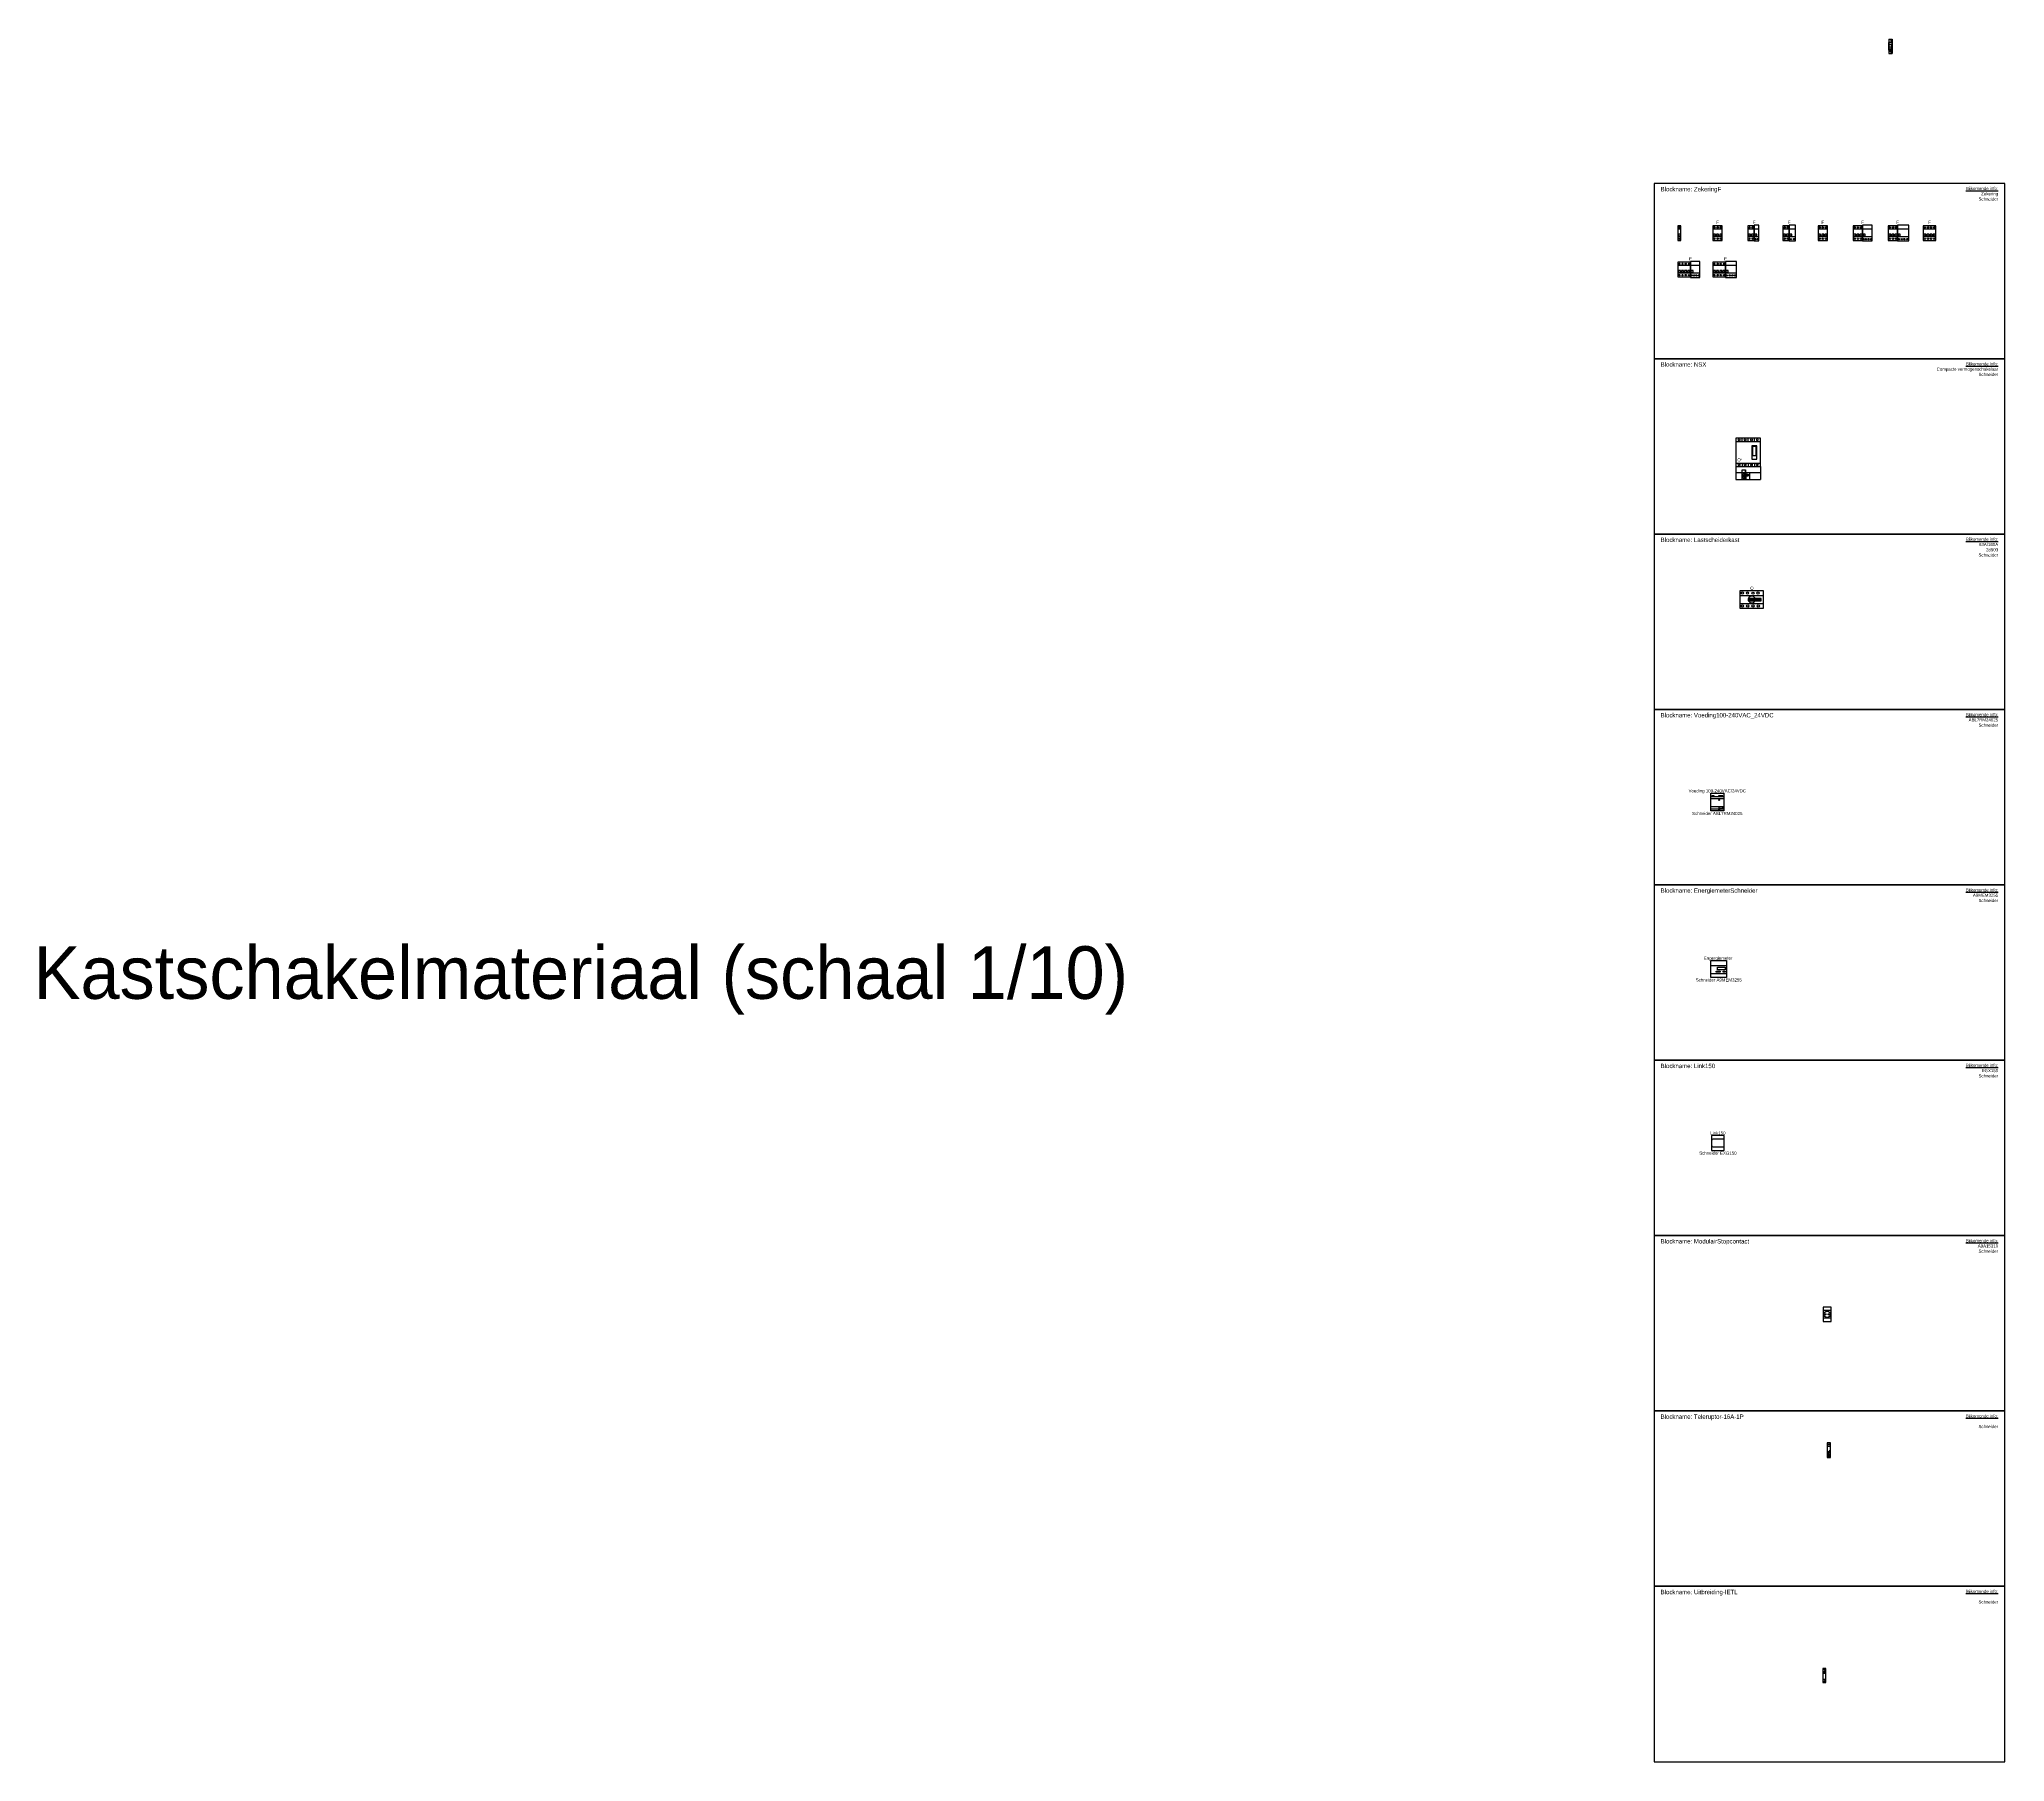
# Model space of a CAD drawing. Header units: millimetres. Extents: x -7152 to 5843, y -5056 to 10205.
# Drawn here: x -921 to 200, y 3300 to 4282 of the extents above; entities that cross this region are included whole.
import ezdxf
from ezdxf.enums import TextEntityAlignment as Align

# ---------------------------------------------------------------- set-up
doc = ezdxf.new("R2010")
doc.units = ezdxf.units.MM
doc.styles.get("Standard").update_dxf_attribs({"font": 'isoplus.shx'})
doc.styles.add('T25', font='isoplus', dxfattribs={"height": 2.5})

# ---------------------------------------------------------------- blocks, each defined once
blk = doc.blocks.new('ModulairStopcontact')
at = {"linetype": 'Continuous'}
for p, q in [((4.5, 2.25), (0, 2.25)), ((4.5, -2.25), (0, -2.25))]:
    blk.add_line(p, q, dxfattribs=at)
blk.add_lwpolyline([(0, -4.05), (4.5, -4.05), (4.5, 4.05), (0, 4.05)], close=True, dxfattribs=at)
for centre, radius in [((2.25, 0), 1.8), ((1.35, 0), 0.3), ((3.15, 0), 0.3)]:
    blk.add_circle(centre, radius, dxfattribs=at)
at = {"color": 1, "linetype": 'Continuous'}
blk.add_attdef('NAAM(BOVEN)', text='', height=1.8, dxfattribs=at).set_placement((2.25, 4.05), align=Align.BOTTOM_CENTER)
blk.add_attdef('NAAM(ONDER)', text='', height=1.8, dxfattribs=at).set_placement((2.25, -4.65), align=Align.TOP_CENTER)
blk = doc.blocks.new('Teleruptor-16A-1P')
at = {"color": 7}
for p, q in [((1.8, 8.4), (0, 8.4)), ((0, 8.4), (0, 0)), ((0, 6.6), (1.8, 6.6)), ((0, 1.8), (1.8, 1.8)), ((0, 0), (1.8, 0)), ((0.1, 2.3), (0.1, 2.7)), ((0.1, 2.7), (0.4, 2.7)), ((1.1, 2.3), (0.1, 2.3)), ((0.4, 3.4), (0.7, 3.4)), ((0.4, 2.7), (0.4, 3.4)), ((0.7, 3.4), (0.7, 2.7)), ((0.7, 2.7), (1.1, 2.7)), ((1.1, 3.4), (1.4, 3.4)), ((1.1, 3.3), (1.4, 3.3)), ((1.1, 2.7), (1.1, 2.3)), ((1.8, 0), (1.8, 8.4))]:
    blk.add_line(p, q, dxfattribs=at)
for points in [[(0, 0), (1.8, 0), (1.8, 8.4), (0, 8.4)], [(1.1, 3.1), (1.4, 3.1), (1.4, 3.9), (1.1, 3.9)]]:
    blk.add_lwpolyline(points, close=True, dxfattribs=at)
for centre in [(0.4, 7.5), (0.4, 0.9), (1.3, 7.5), (1.3, 0.9)]:
    blk.add_circle(centre, 0.282, dxfattribs=at)
blk = doc.blocks.new('Voeding100-240VAC_24VDC')
at = {"linetype": 'Continuous'}
for p, q in [((0, 3.1), (7.4, 3.1)), ((0, 2), (7.4, 2)), ((0, -2.6), (7.4, -2.6)), ((0, -3.9), (7.4, -3.9))]:
    blk.add_line(p, q, dxfattribs=at)
for points in [[(0, 5), (7.4, 5), (7.4, -5), (0, -5)], [(4.5, -3.6), (6.9, -3.6), (6.9, -2.9), (4.5, -2.9)]]:
    blk.add_lwpolyline(points, close=True, dxfattribs=at)
for centre in [(1, 3.6), (1.6, 3.6), (4.8, 3.6), (4.8, 1.2), (5.4, 3.6), (6, 3.6), (6.6, 3.6), (4.8, -4.4)]:
    blk.add_circle(centre, 0.216, dxfattribs=at)
at = {"color": 1, "linetype": 'Continuous'}
blk.add_attdef('NAAMB', text='', height=1.8, dxfattribs=at).set_placement((3.7, 5), align=Align.BOTTOM_CENTER)
blk.add_attdef('NAAMO', text='', height=1.8, dxfattribs=at).set_placement((3.7, -5.6), align=Align.TOP_CENTER)
blk = doc.blocks.new('EnergiemeterSchneider')
at = {"linetype": 'Continuous'}
for p, q in [((0, 2), (9, 2)), ((0, -2.6), (9, -2.6))]:
    blk.add_line(p, q, dxfattribs=at)
for points in [[(0, 4.8), (9, 4.8), (9, -4.8), (0, -4.8)], [(3.9, 1), (8.1, 1), (8.1, -0.4), (3.9, -0.4)], [(3.1, -1.2), (4.1, -1.2), (4.1, -1.7), (3.1, -1.7)], [(4.4, -1.2), (5.4, -1.2), (5.4, -1.7), (4.4, -1.7)], [(7.1, -1.2), (8.1, -1.2), (8.1, -1.7), (7.1, -1.7)]]:
    blk.add_lwpolyline(points, close=True, dxfattribs=at)
at = {"color": 1, "linetype": 'Continuous'}
blk.add_attdef('NAAMB', text='', height=1.8, dxfattribs=at).set_placement((4.5, 4.8), align=Align.BOTTOM_CENTER)
blk.add_attdef('NAAMO', text='', height=1.8, dxfattribs=at).set_placement((4.5, -5.3), align=Align.TOP_CENTER)
blk = doc.blocks.new('Link150')
at = {"linetype": 'Continuous'}
blk.add_lwpolyline([(0, -4.24), (7.2, -4.24), (7.2, 4.24), (0, 4.24)], close=True, dxfattribs=at)
blk.add_lwpolyline([(1, -2.25), (6.2, -2.25, 0.4142136), (7.2, -1.25), (7.2, 1.25, 0.4142136), (6.2, 2.25), (1, 2.25, 0.4142136), (0, 1.25), (0, -1.25, 0.4142136)], format="xyb", close=True, dxfattribs=at)
at = {"color": 1, "linetype": 'Continuous'}
blk.add_attdef('NAAMB', text='', height=1.8, dxfattribs=at).set_placement((3.6, 4.24), align=Align.BOTTOM_CENTER)
blk.add_attdef('NAAMO', text='', height=1.8, dxfattribs=at).set_placement((3.6, -4.84), align=Align.TOP_CENTER)
blk = doc.blocks.new('iC60H-1P')
at = {"color": 0}
for p, q in [((1.8, 2.2), (0, 2.2)), ((1.8, -2.2), (0, -2.2))]:
    blk.add_line(p, q, dxfattribs=at)
blk.add_lwpolyline([(0, -4.2), (1.8, -4.2), (1.8, 4.2), (0, 4.2)], close=True, dxfattribs=at)
at = {"color": 0, "const_width": 0.4}
blk.add_lwpolyline([(0.3, -1.5), (1.5, -1.5)], dxfattribs=at)
at = {"color": 0, "linetype": 'Continuous'}
blk.add_lwpolyline([(0.3, -1.9), (1.5, -1.9), (1.5, -0.6), (0.3, -0.6)], close=True, dxfattribs=at)
at = {"color": 0}
for centre in [(0.9, 3.2), (0.9, -3.2)]:
    blk.add_circle(centre, 0.375, dxfattribs=at)
blk = doc.blocks.new('*U305')
at = {"color": 7}
blk.add_blockref('iC60H-1P', (0, 0), dxfattribs=at)
at = {"linetype": 'Continuous'}
blk.add_blockref('iC60H-1P', (0, 0), dxfattribs=at)
at = {"color": 1, "linetype": 'Continuous'}
blk.add_attdef('F1PBV', text='', height=1.8, rotation=90, dxfattribs=at).set_placement((0.9, 5.25), align=Align.MIDDLE_LEFT)
blk.add_attdef('F1PBH', text='', height=1.8, dxfattribs=at).set_placement((0.9, 4.65), align=Align.BOTTOM_CENTER)
blk.add_attdef('F1POH', text='', height=1.8, dxfattribs=at).set_placement((0.9, -5.25), align=Align.TOP_CENTER)
blk.add_attdef('F1POV', text='', height=1.8, rotation=90, dxfattribs=at).set_placement((0.9, -5.25), align=Align.MIDDLE_RIGHT)
blk = doc.blocks.new('iC60H-3P')
at = {"color": 0}
for p, q in [((5.4, 2.2), (0, 2.2)), ((5.4, -2.2), (0, -2.2))]:
    blk.add_line(p, q, dxfattribs=at)
blk.add_lwpolyline([(0, -4.3), (5.4, -4.3), (5.4, 4.2), (0, 4.2)], close=True, dxfattribs=at)
at = {"color": 0, "const_width": 0.4}
blk.add_lwpolyline([(0.3, -1.5), (5.1, -1.5)], dxfattribs=at)
at = {"color": 0, "linetype": 'Continuous'}
for points in [[(0.3, -1.9), (1.5, -1.9), (1.5, -0.6), (0.3, -0.6)], [(2.1, -1.9), (3.3, -1.9), (3.3, -0.6), (2.1, -0.6)], [(3.9, -1.9), (5.1, -1.9), (5.1, -0.6), (3.9, -0.6)]]:
    blk.add_lwpolyline(points, close=True, dxfattribs=at)
at = {"color": 0}
for centre in [(0.9, 3.2), (2.7, 3.2), (4.5, 3.2), (0.9, -3.2), (2.7, -3.2), (4.5, -3.2)]:
    blk.add_circle(centre, 0.375, dxfattribs=at)
blk = doc.blocks.new('*U308')
at = {"color": 7}
blk.add_blockref('iC60H-3P', (0, 0), dxfattribs=at)
at = {"color": 1, "linetype": 'Continuous'}
blk.add_attdef('F3PBV', text='', height=1.8, rotation=90, dxfattribs=at).set_placement((2.7, 5.25), align=Align.MIDDLE_LEFT)
blk.add_attdef('F3PBH', text='', height=1.8, dxfattribs=at).set_placement((2.7, 4.65), align=Align.BOTTOM_CENTER)
blk.add_attdef('F3POH', text='', height=1.8, dxfattribs=at).set_placement((2.7, -5.25), align=Align.TOP_CENTER)
blk.add_attdef('F3POV', text='', height=1.8, rotation=90, dxfattribs=at).set_placement((2.7, -5.25), align=Align.MIDDLE_RIGHT)
blk = doc.blocks.new('iC60H-2P')
at = {"color": 0}
for p, q in [((3.6, 2.2), (0, 2.2)), ((3.6, -2.2), (0, -2.2))]:
    blk.add_line(p, q, dxfattribs=at)
blk.add_lwpolyline([(0, -4.2), (3.6, -4.2), (3.6, 4.2), (0, 4.2)], close=True, dxfattribs=at)
at = {"color": 0, "const_width": 0.4}
blk.add_lwpolyline([(0.3, -1.5), (3.3, -1.5)], dxfattribs=at)
at = {"color": 0, "linetype": 'Continuous'}
for points in [[(0.3, -1.9), (1.5, -1.9), (1.5, -0.6), (0.3, -0.6)], [(2.1, -1.9), (3.3, -1.9), (3.3, -0.6), (2.1, -0.6)]]:
    blk.add_lwpolyline(points, close=True, dxfattribs=at)
at = {"color": 0}
for centre in [(0.9, 3.2), (2.7, 3.2), (0.9, -3.2), (2.7, -3.2)]:
    blk.add_circle(centre, 0.375, dxfattribs=at)
blk = doc.blocks.new('iC60-25A-2P')
at = {"color": 0}
for p, q in [((2.7, 2.2), (0, 2.2)), ((2.7, -2.2), (0, -2.2))]:
    blk.add_line(p, q, dxfattribs=at)
blk.add_lwpolyline([(0, -4.5), (2.7, -4.5), (2.7, 4.5), (0, 4.5)], close=True, dxfattribs=at)
at = {"color": 0, "const_width": 0.4}
blk.add_lwpolyline([(0.3, -1.5), (1.5, -1.5)], dxfattribs=at)
at = {"color": 0, "linetype": 'Continuous'}
blk.add_lwpolyline([(0.3, -1.9), (1.5, -1.9), (1.5, -0.6), (0.3, -0.6)], close=True, dxfattribs=at)
at = {"color": 0}
for centre in [(0.7, -3.4), (2, -3.4)]:
    blk.add_circle(centre, 0.375, dxfattribs=at)
blk = doc.blocks.new('*U306')
at = {"color": 7}
blk.add_blockref('iC60H-2P', (0, 0), dxfattribs=at)
at = {"color": 0}
blk.add_blockref('iC60-25A-2P', (3.6, 0), dxfattribs=at)
at = {"color": 1, "linetype": 'Continuous'}
blk.add_attdef('F2PBVDK', text='', height=1.8, rotation=90, dxfattribs=at).set_placement((3.6, 5.25), align=Align.MIDDLE_LEFT)
blk.add_attdef('F2PBHDK', text='', height=1.8, dxfattribs=at).set_placement((3.6, 4.65), align=Align.BOTTOM_CENTER)
blk.add_attdef('F2POHDK', text='', height=1.8, dxfattribs=at).set_placement((3.6, -5.25), align=Align.TOP_CENTER)
blk.add_attdef('F2POVDK', text='', height=1.8, rotation=90, dxfattribs=at).set_placement((3.6, -5.25), align=Align.MIDDLE_RIGHT)
blk = doc.blocks.new('iC60A-2p-40A-63A')
at = {"color": 0}
for p, q in [((3.6, 2.2), (0, 2.2)), ((3.6, -2.2), (0, -2.2))]:
    blk.add_line(p, q, dxfattribs=at)
blk.add_lwpolyline([(0, -4.5), (3.6, -4.5), (3.6, 4.5), (0, 4.5)], close=True, dxfattribs=at)
at = {"color": 0, "const_width": 0.4}
blk.add_lwpolyline([(0.3, -1.5), (1.5, -1.5)], dxfattribs=at)
at = {"color": 0, "linetype": 'Continuous'}
blk.add_lwpolyline([(0.3, -1.9), (1.5, -1.9), (1.5, -0.6), (0.3, -0.6)], close=True, dxfattribs=at)
at = {"color": 0}
for centre in [(0.9, -3.4), (2.7, -3.4)]:
    blk.add_circle(centre, 0.375, dxfattribs=at)
blk = doc.blocks.new('*U307')
at = {"color": 7}
for name, p in [('iC60H-2P', (0, 0)), ('iC60A-2p-40A-63A', (3.6, 0))]:
    blk.add_blockref(name, p, dxfattribs=at)
at = {"color": 1, "linetype": 'Continuous'}
blk.add_attdef('F2PBVDG', text='', height=1.8, rotation=90, dxfattribs=at).set_placement((3.6, 5.25), align=Align.MIDDLE_LEFT)
blk.add_attdef('F2PBHDG', text='', height=1.8, dxfattribs=at).set_placement((3.6, 4.65), align=Align.BOTTOM_CENTER)
blk.add_attdef('F2POHDG', text='', height=1.8, dxfattribs=at).set_placement((3.6, -5.25), align=Align.TOP_CENTER)
blk.add_attdef('F2POVDG', text='', height=1.8, rotation=90, dxfattribs=at).set_placement((3.6, -5.25), align=Align.MIDDLE_RIGHT)
blk = doc.blocks.new('iC60-25A-3P')
at = {"linetype": 'Continuous'}
h = blk.add_hatch(dxfattribs=at)
h.set_pattern_fill('ANGLE', color=253)
h.set_pattern_definition([(0, (0, 0), (0, 6.985), [5.08, -1.905]), (90, (0, 0), (-6.985, 4e-16), [5.08, -1.905])])
h.paths.add_polyline_path([(1.1, -3.4, 1), (0.3, -3.4, 1)])
at = {"color": 0}
for p, q in [((5.4, 2.2), (0, 2.2)), ((5.4, -2.2), (0, -2.2))]:
    blk.add_line(p, q, dxfattribs=at)
blk.add_lwpolyline([(0, -4.5), (5.4, -4.5), (5.4, 4.5), (0, 4.5)], close=True, dxfattribs=at)
at = {"color": 0, "const_width": 0.4}
blk.add_lwpolyline([(0.3, -1.5), (1.5, -1.5)], dxfattribs=at)
at = {"color": 0, "linetype": 'Continuous'}
blk.add_lwpolyline([(0.3, -1.9), (1.5, -1.9), (1.5, -0.6), (0.3, -0.6)], close=True, dxfattribs=at)
at = {"color": 0}
for centre in [(0.7, -3.4), (2, -3.4), (3.4, -3.4), (4.7, -3.4)]:
    blk.add_circle(centre, 0.375, dxfattribs=at)
blk = doc.blocks.new('*U309')
at = {"color": 7}
for name, p in [('iC60H-3P', (0, 0)), ('iC60-25A-3P', (5.4, 0))]:
    blk.add_blockref(name, p, dxfattribs=at)
at = {"color": 1, "linetype": 'Continuous'}
blk.add_attdef('F3PBVDK', text='', height=1.8, rotation=90, dxfattribs=at).set_placement((5.4, 5.25), align=Align.MIDDLE_LEFT)
blk.add_attdef('F3PBHDK', text='', height=1.8, dxfattribs=at).set_placement((5.4, 4.65), align=Align.BOTTOM_CENTER)
blk.add_attdef('F3POHDK', text='', height=1.8, dxfattribs=at).set_placement((5.4, -5.25), align=Align.TOP_CENTER)
blk.add_attdef('F3POVDK', text='', height=1.8, rotation=90, dxfattribs=at).set_placement((5.4, -5.25), align=Align.MIDDLE_RIGHT)
blk = doc.blocks.new('iC60A-39-40A-63A')
at = {"color": 0}
for p, q in [((6.3, 2.2), (0, 2.2)), ((6.3, -2.2), (0, -2.2))]:
    blk.add_line(p, q, dxfattribs=at)
blk.add_lwpolyline([(0, -4.5), (6.3, -4.5), (6.3, 4.5), (0, 4.5)], close=True, dxfattribs=at)
at = {"color": 0, "const_width": 0.4}
blk.add_lwpolyline([(0.3, -1.5), (1.5, -1.5)], dxfattribs=at)
at = {"color": 0, "linetype": 'Continuous'}
blk.add_lwpolyline([(0.3, -1.9), (1.5, -1.9), (1.5, -0.6), (0.3, -0.6)], close=True, dxfattribs=at)
at = {"color": 0}
for centre in [(0.8, -3.4), (2.4, -3.4), (3.9, -3.4), (5.5, -3.4)]:
    blk.add_circle(centre, 0.375, dxfattribs=at)
blk = doc.blocks.new('*U304')
at = {"color": 7}
blk.add_blockref('iC60H-3P', (0, 0), dxfattribs=at)
at = {"color": 7, "linetype": 'Continuous'}
blk.add_blockref('iC60A-39-40A-63A', (5.4, 0), dxfattribs=at)
at = {"color": 1, "linetype": 'Continuous'}
blk.add_attdef('F3PBVDG', text='', height=1.8, rotation=90, dxfattribs=at).set_placement((5.4, 5.25), align=Align.MIDDLE_LEFT)
blk.add_attdef('F3PBHDG', text='', height=1.8, dxfattribs=at).set_placement((5.4, 4.65), align=Align.BOTTOM_CENTER)
blk.add_attdef('F3POHDG', text='', height=1.8, dxfattribs=at).set_placement((5.4, -5.25), align=Align.TOP_CENTER)
blk.add_attdef('F3POVDG', text='', height=1.8, rotation=90, dxfattribs=at).set_placement((5.4, -5.25), align=Align.MIDDLE_RIGHT)
blk = doc.blocks.new('iC60H-4P')
at = {"color": 0}
for p, q in [((7.2, 2.2), (0, 2.2)), ((7.2, -2.2), (0, -2.2))]:
    blk.add_line(p, q, dxfattribs=at)
blk.add_lwpolyline([(0, -4.3), (7.2, -4.3), (7.2, 4.2), (0, 4.2)], close=True, dxfattribs=at)
at = {"color": 0, "const_width": 0.4}
blk.add_lwpolyline([(0.3, -1.5), (6.9, -1.5)], dxfattribs=at)
at = {"color": 0, "linetype": 'Continuous'}
for points in [[(0.3, -1.9), (1.5, -1.9), (1.5, -0.6), (0.3, -0.6)], [(2.1, -1.9), (3.3, -1.9), (3.3, -0.6), (2.1, -0.6)], [(3.9, -1.9), (5.1, -1.9), (5.1, -0.6), (3.9, -0.6)], [(5.7, -1.9), (6.9, -1.9), (6.9, -0.6), (5.7, -0.6)]]:
    blk.add_lwpolyline(points, close=True, dxfattribs=at)
at = {"color": 0}
for centre in [(0.9, 3.2), (2.7, 3.2), (4.5, 3.2), (6.3, 3.2), (0.9, -3.2), (2.7, -3.2), (4.5, -3.2), (6.3, -3.2)]:
    blk.add_circle(centre, 0.375, dxfattribs=at)
blk = doc.blocks.new('*U310')
at = {"color": 7}
blk.add_blockref('iC60H-4P', (0, 0), dxfattribs=at)
at = {"color": 1, "linetype": 'Continuous'}
blk.add_attdef('F4PBV', text='', height=1.8, rotation=90, dxfattribs=at).set_placement((3.6, 5.25), align=Align.MIDDLE_LEFT)
blk.add_attdef('F4PBH', text='', height=1.8, dxfattribs=at).set_placement((3.6, 4.65), align=Align.BOTTOM_CENTER)
blk.add_attdef('F4POH', text='', height=1.8, dxfattribs=at).set_placement((3.6, -5.25), align=Align.TOP_CENTER)
blk.add_attdef('F4POV', text='', height=1.8, rotation=90, dxfattribs=at).set_placement((3.6, -5.25), align=Align.MIDDLE_RIGHT)
blk = doc.blocks.new('iC60-25A-4P')
at = {"color": 0}
for p, q in [((5.4, 2.2), (0, 2.2)), ((5.4, -2.2), (0, -2.2))]:
    blk.add_line(p, q, dxfattribs=at)
blk.add_lwpolyline([(0, -4.5), (5.4, -4.5), (5.4, 4.5), (0, 4.5)], close=True, dxfattribs=at)
at = {"color": 0, "const_width": 0.4}
blk.add_lwpolyline([(0.3, -1.5), (1.5, -1.5)], dxfattribs=at)
at = {"color": 0, "linetype": 'Continuous'}
blk.add_lwpolyline([(0.3, -1.9), (1.5, -1.9), (1.5, -0.6), (0.3, -0.6)], close=True, dxfattribs=at)
at = {"color": 0}
for centre in [(0.7, -3.4), (2, -3.4), (3.4, -3.4), (4.7, -3.4)]:
    blk.add_circle(centre, 0.375, dxfattribs=at)
blk = doc.blocks.new('*U311')
at = {"color": 7}
blk.add_blockref('iC60H-4P', (0, 0), dxfattribs=at)
at = {"color": 0}
blk.add_blockref('iC60-25A-4P', (7.2, 0), dxfattribs=at)
at = {"color": 1, "linetype": 'Continuous'}
blk.add_attdef('F4PBVDK', text='', height=1.8, rotation=90, dxfattribs=at).set_placement((7.2, 5.25), align=Align.MIDDLE_LEFT)
blk.add_attdef('F4PBHDK', text='', height=1.8, dxfattribs=at).set_placement((7.2, 4.65), align=Align.BOTTOM_CENTER)
blk.add_attdef('F4POHDK', text='', height=1.8, dxfattribs=at).set_placement((7.2, -5.25), align=Align.TOP_CENTER)
blk.add_attdef('F4POVDK', text='', height=1.8, rotation=90, dxfattribs=at).set_placement((7.2, -5.25), align=Align.MIDDLE_RIGHT)
blk = doc.blocks.new('iC60A-4p-40A-63A')
at = {"color": 0}
for p, q in [((6.3, 2.2), (0, 2.2)), ((6.3, -2.2), (0, -2.2))]:
    blk.add_line(p, q, dxfattribs=at)
blk.add_lwpolyline([(0, -4.5), (6.3, -4.5), (6.3, 4.5), (0, 4.5)], close=True, dxfattribs=at)
at = {"color": 0, "const_width": 0.4}
blk.add_lwpolyline([(0.3, -1.5), (1.5, -1.5)], dxfattribs=at)
at = {"color": 0, "linetype": 'Continuous'}
blk.add_lwpolyline([(0.3, -1.9), (1.5, -1.9), (1.5, -0.6), (0.3, -0.6)], close=True, dxfattribs=at)
at = {"color": 0}
for centre in [(0.8, -3.4), (2.4, -3.4), (3.9, -3.4), (5.5, -3.4)]:
    blk.add_circle(centre, 0.375, dxfattribs=at)
blk = doc.blocks.new('*U312')
at = {"color": 7}
blk.add_blockref('iC60H-4P', (0, 0), dxfattribs=at)
at = {"color": 0}
blk.add_blockref('iC60A-4p-40A-63A', (7.2, 0), dxfattribs=at)
at = {"color": 1, "linetype": 'Continuous'}
blk.add_attdef('F4PBVDG', text='', height=1.8, rotation=90, dxfattribs=at).set_placement((7.2, 5.25), align=Align.MIDDLE_LEFT)
blk.add_attdef('F4PBHDG', text='', height=1.8, dxfattribs=at).set_placement((7.2, 4.65), align=Align.BOTTOM_CENTER)
blk.add_attdef('F4POHDG', text='', height=1.8, dxfattribs=at).set_placement((7.2, -5.25), align=Align.TOP_CENTER)
blk.add_attdef('F4POVDG', text='', height=1.8, rotation=90, dxfattribs=at).set_placement((7.2, -5.25), align=Align.MIDDLE_RIGHT)
blk = doc.blocks.new('Uitbreiding-IETL')
h = blk.add_hatch()
h.set_pattern_fill('ANSI31')
h.set_pattern_definition([(45, (-1012.95072, -86.52465), (-0.088388348, 0.088388348), [])])
h.paths.add_polyline_path([(1.5, 5.2), (1.5, 5.7), (0.3, 5.7), (0.3, 5.2)])
at = {"color": 7}
for p, q in [((0, 6.2), (1.8, 6.2)), ((0, 1.8), (1.8, 1.8))]:
    blk.add_line(p, q, dxfattribs=at)
for points in [[(0, 0), (1.8, 0), (1.8, 7.9), (0, 7.9)], [(0.3, 5.2), (1.5, 5.2), (1.5, 5.7), (0.3, 5.7)]]:
    blk.add_lwpolyline(points, close=True, dxfattribs=at)
for centre, radius in [((0.5, 7.5), 0.279), ((0.5, 0.4), 0.279), ((1.3, 7.5), 0.28), ((1.3, 0.4), 0.28), ((1.3, 6.6), 0.199), ((1.3, 1.3), 0.199)]:
    blk.add_circle(centre, radius, dxfattribs=at)
blk = doc.blocks.new('*U380')
at = {"linetype": 'Continuous'}
h = blk.add_hatch(color=253, dxfattribs=at)
h.dxf.hatch_style = 1
h.paths.add_polyline_path([(4.6, -0.7), (12, -0.7), (12, 0.6), (4.6, 0.6)])
at = {"linetype": 'Continuous', "ltscale": 15}
for p, q in [((0, 2.3), (13.5, 2.3)), ((0, -2.2), (13.5, -2.2))]:
    blk.add_line(p, q, dxfattribs=at)
for points in [[(0, -5), (13.5, -5), (13.5, 5), (0, 5)], [(4.6, -0.7), (12, -0.7), (12, 0.6), (4.6, 0.6)]]:
    blk.add_lwpolyline(points, close=True, dxfattribs=at)
for centre in [(1.4, 3.7), (4.3, 3.7), (7.4, 3.6), (10.3, 3.7), (1.4, -3.7), (4.4, -3.7), (7.4, -3.7), (10.4, -3.7)]:
    blk.add_circle(centre, 0.636, dxfattribs=at)
for start, end in [(17.3159, 162.6841), (201.3137, 338.6863)]:
    blk.add_arc((6.7, 0), 1.95, start, end, dxfattribs=at)
at = {"color": 1, "linetype": 'Continuous'}
blk.add_attdef('INS160B', text='', height=1.8, dxfattribs=at).set_placement((6.8, 5), align=Align.BOTTOM_CENTER)
blk.add_attdef('INS160O', text='', height=1.8, dxfattribs=at).set_placement((6.8, -5.6), align=Align.TOP_CENTER)
blk = doc.blocks.new('*U388')
at = {"ltscale": 15}
for p, q in [((0, 14.3), (14, 14.3)), ((3.5, 14.3), (3.5, 16.1)), ((7, 14.3), (7, 16.1)), ((10.5, 14.3), (10.5, 16.1)), ((0, 1.8), (14, 1.8)), ((3.5, 1.8), (3.5, 0)), ((7, 1.8), (7, 0)), ((10.5, 1.8), (10.5, 0)), ((14, 0), (14, -7.5))]:
    blk.add_line(p, q, dxfattribs=at)
at = {"linetype": 'Continuous'}
blk.add_line((0, 0), (0, -7.5), dxfattribs=at)
blk.add_line((0, 0), (0, -7.5), dxfattribs=at)
at = {"color": 7}
for p, q in [((0, -3.5), (14, -3.5)), ((0, -3.5), (10.5, -3.5)), ((0, -7.5), (14, -7.5)), ((0, -7.5), (10.5, -7.5)), ((3.5, -7.5), (3.5, -2)), ((3.5, -2), (5.5, -2)), ((3.5, -7.5), (3.5, -2)), ((3.5, -5.2), (5.5, -5.2)), ((3.5, -5.2), (5.5, -5.2)), ((3.5, -5.8), (5.5, -5.8)), ((3.5, -5.8), (5.5, -5.8)), ((4.7, -4.1), (4.4, -4.4)), ((4.7, -4.1), (4.4, -4.4)), ((4.7, -6.4), (4.4, -6.7)), ((4.7, -6.4), (4.4, -6.7)), ((5.5, -7.5), (5.5, -2)), ((5.5, -7.5), (5.5, -3.5)), ((5.9, -7.5), (5.9, -3.5)), ((5.9, -7.5), (5.9, -3.5)), ((6.8, -4.6), (6.1, -4.6)), ((6.1, -4.6), (6.1, -5.3)), ((6.8, -4.6), (6.1, -4.6)), ((6.1, -4.6), (6.1, -5.3)), ((6.1, -5.3), (6.8, -5.3)), ((6.1, -5.3), (6.8, -5.3)), ((6.8, -5.3), (6.8, -4.6)), ((6.8, -5.3), (6.8, -4.6)), ((7.9, -7.5), (7.9, -3.5)), ((7.9, -7.5), (7.9, -3.5))]:
    blk.add_line(p, q, dxfattribs=at)
for p, q in [((3.5, -2), (5.5, -2)), ((5.5, -2), (5.5, -3.5))]:
    blk.add_line(p, q)
at = {"ltscale": 15}
blk.add_lwpolyline([(0, 0), (14, 0), (14, 16.1), (0, 16.1)], close=True, dxfattribs=at)
at = {"color": 7}
for points in [[(11.9, 11.8), (9, 11.8), (9, 4.2), (11.9, 4.2)], [(11.4, 6.1), (9.6, 6.1), (9.6, 11.5), (11.4, 11.5)], [(4.9, -3.7), (4.9, -3.9), (5.3, -3.9), (5.3, -3.7)], [(4.9, -3.7), (4.9, -3.9), (5.3, -3.9), (5.3, -3.7)], [(7.7, -4.6), (7.7, -5.3), (7, -5.3), (7, -4.6)], [(7.7, -4.6), (7.7, -5.3), (7, -5.3), (7, -4.6)]]:
    blk.add_lwpolyline(points, close=True, dxfattribs=at)
for points in [[(4.4, -4.4, 0.2, 0, 0), (4.3, -4.6, 0, 0, 0)], [(4.4, -4.4, 0.2, 0, 0), (4.3, -4.6, 0, 0, 0)], [(4.4, -6.7, 0.2, 0, 0), (4.3, -6.9, 0, 0, 0)], [(4.4, -6.7, 0.2, 0, 0), (4.3, -6.9, 0, 0, 0)]]:
    blk.add_lwpolyline(points, format="xyseb", dxfattribs=at)
for centre, radius in [((1.8, 15.2), 0.482), ((5.2, 15.2), 0.482), ((8.8, 15.2), 0.482), ((12.2, 15.2), 0.482), ((1.8, 0.9), 0.482), ((5.2, 0.9), 0.482), ((8.8, 0.9), 0.482), ((12.2, 0.9), 0.482), ((4.5, -4.4), 0.395), ((4.5, -4.4), 0.395), ((4.5, -6.6), 0.395), ((4.5, -6.6), 0.395)]:
    blk.add_circle(centre, radius, dxfattribs=at)
at = {"color": 7, "style": 'T25'}
for s, p in [('T', (6.4, -5)), ('T', (6.4, -5)), ('R', (7.4, -5)), ('R', (7.4, -5))]:
    blk.add_text(s, height=0.562, dxfattribs=at).set_placement(p, align=Align.MIDDLE_CENTER)
at = {"color": 1, "linetype": 'Continuous'}
blk.add_attdef('NUM', text='', height=1.8, rotation=90, dxfattribs=at).set_placement((1.8, 2.8), align=Align.MIDDLE_LEFT)
blk = doc.blocks.new('Smeltveiligheidscheider_')
for p, q in [((0, 4.1), (1.8, 4.1)), ((0, 4.1), (0, -4)), ((0, 2.2), (0, 2.2)), ((0, 2), (0, 2.2)), ((1.7, 2.2), (0, 2.2)), ((0, 2.1), (0, 2.1)), ((0, 2.1), (0, 2.1)), ((1.7, 2), (0, 2)), ((0, 0.9), (0, 2)), ((1.7, 0.9), (0, 0.9)), ((0, 0.4), (0, 0.9)), ((0, 0.8), (0, 0.8)), ((0, -0.4), (0, 0.4)), ((1.1, 3.4), (1.1, 3.3)), ((1.2, 3.4), (1.1, 3.4)), ((1.1, 3.3), (1.2, 3.3)), ((1.2, 3.6), (1.2, 3.4)), ((1.2, 3), (1.2, 3.3)), ((1.4, 3.6), (1.4, 3.4)), ((1.5, 3.4), (1.4, 3.4)), ((1.4, 3), (1.4, 3.3)), ((1.4, 3.3), (1.5, 3.3)), ((1.5, 3.3), (1.5, 3.4)), ((1.7, 2.2), (1.8, 2.2)), ((1.7, 2), (1.7, 2.2)), ((1.7, 2.1), (1.8, 2.1)), ((1.7, 2.1), (1.8, 2.1)), ((1.7, 2), (1.7, 0.9)), ((1.7, 0.4), (1.7, 0.9)), ((1.7, 0.8), (1.8, 0.8)), ((1.7, -0.4), (1.7, 0.4)), ((1.8, 4.1), (1.8, -4)), ((1.7, -0.4), (0, -0.4)), ((0, -2.1), (0, -0.4)), ((0, -0.8), (0, -0.8)), ((0, -2), (0, -2)), ((0.3, -2.1), (0, -2.1)), ((0, -2.2), (0, -2.1)), ((0, -2.2), (0, -2.2)), ((1.7, -2.2), (0, -2.2)), ((0, -4), (1.8, -4)), ((0.2, -2.8), (0.2, -2.3)), ((0.2, -2.3), (1.5, -2.3)), ((1.5, -2.3), (0.2, -2.3)), ((1.5, -2.4), (0.2, -2.4)), ((1.5, -2.5), (0.2, -2.5)), ((1.5, -2.6), (0.2, -2.6)), ((1.5, -2.6), (0.2, -2.6)), ((0.2, -2.8), (1.5, -2.8)), ((1.5, -2.8), (0.2, -2.8)), ((0.3, -2.1), (0.3, -1.6)), ((1.4, -1.6), (0.3, -1.6)), ((0.3, -1.6), (1.4, -1.6)), ((0.3, -1.7), (1.4, -1.7)), ((0.3, -1.7), (1.4, -1.7)), ((0.3, -1.9), (1.4, -1.9)), ((0.3, -1.9), (1.4, -1.9)), ((0.3, -2), (1.4, -2)), ((1.4, -2.1), (0.3, -2.1)), ((1.1, -3.3), (1.1, -3.4)), ((1.2, -3.3), (1.1, -3.3)), ((1.1, -3.4), (1.2, -3.4)), ((1.2, -3), (1.2, -3.3)), ((1.2, -3.6), (1.2, -3.4)), ((1.4, -2.1), (1.4, -1.6)), ((1.7, -2.1), (1.4, -2.1)), ((1.4, -3), (1.4, -3.3)), ((1.5, -3.3), (1.4, -3.3)), ((1.4, -3.6), (1.4, -3.4)), ((1.4, -3.4), (1.5, -3.4)), ((1.5, -2.8), (1.5, -2.3)), ((1.5, -3.4), (1.5, -3.3)), ((1.7, -0.4), (1.7, -2.1)), ((1.7, -0.8), (1.8, -0.8)), ((1.7, -2), (1.8, -2)), ((1.7, -2.2), (1.7, -2.1)), ((1.7, -2.2), (1.8, -2.2))]:
    blk.add_line(p, q)
for centre, radius, start, end in [((1.3, 3.3), 0.31, 0, 180), ((1.3, 3.3), 0.31, 180, 0), ((1.3, -3.3), 0.31, 0, 180), ((1.3, -3.3), 0.31, 180, 0), ((1.2, -1.3), 0.117, 0, 180), ((1.2, -1.3), 0.117, 180, 0)]:
    blk.add_arc(centre, radius, start, end)

msp = doc.modelspace()

# ---------------------------------------------------------------- linework, layer by layer
at = {"color": 7}
for points in [[(0, 4100), (200, 4100), (200, 4200), (0, 4200)], [(0, 4000), (200, 4000), (200, 4100), (0, 4100)], [(0, 3900), (200, 3900), (200, 4000), (0, 4000)], [(0, 3800), (200, 3800), (200, 3900), (0, 3900)], [(0, 3700), (200, 3700), (200, 3800), (0, 3800)], [(0, 3600), (200, 3600), (200, 3700), (0, 3700)], [(0, 3500), (200, 3500), (200, 3600), (0, 3600)], [(0, 3400), (200, 3400), (200, 3500), (0, 3500)], [(0, 3300), (200, 3300), (200, 3400), (0, 3400)]]:
    msp.add_lwpolyline(points, close=True, dxfattribs=at)

# ---------------------------------------------------------------- block references
at = {"linetype": 'Continuous'}
for name, p in [('Smeltveiligheidscheider_', (133.994, 4278.136)), ('ModulairStopcontact', (96.463, 3555.111)), ('Uitbreiding-IETL', (96.257, 3345.229))]:
    msp.add_blockref(name, p, dxfattribs=at)
msp.add_blockref('*U305', (13.529, 4171.695))
for name, p, values in [('*U308', (33.529, 4171.695), {'F3PBH': 'F'}), ('*U306', (53.529, 4171.695), {'F2PBHDK': 'F'}), ('*U307', (73.529, 4171.695), {'F2PBHDG': 'F'}), ('*U308', (93.529, 4171.695), {'F3PBH': 'F'}), ('*U309', (113.529, 4171.695), {'F3PBHDK': 'F'}), ('*U304', (133.529, 4171.695), {'F3PBHDG': 'F'}), ('*U310', (153.529, 4171.695), {'F4PBH': 'F'}), ('*U311', (13.529, 4150.953), {'F4PBHDK': 'F'})]:
    msp.add_blockref(name, p).add_auto_attribs(values)
at = {"color": 0}
msp.add_blockref('*U312', (33.529, 4150.953), dxfattribs=at).add_auto_attribs({'F4PBHDG': 'F'})
at = {"linetype": 'Continuous', "ltscale": 15}
msp.add_blockref('*U388', (46.726, 4038.594), dxfattribs=at).add_auto_attribs({'NUM': 'Q'})
at = {"linetype": 'Continuous'}
for name, p, values in [('*U380', (49.018, 3962.744), {'INS160B': 'Q'}), ('Voeding100-240VAC_24VDC', (32.379, 3847.207), {'NAAMB': 'Voeding 100-240VAC/24VDC', 'NAAMO': 'Schneider ABL7RM24025'}), ('EnergiemeterSchneider', (32.379, 3752.001), {'NAAMB': 'Engergiemeter ', 'NAAMO': 'Schneider A9MEM3255'}), ('Link150', (32.828, 3652.797), {'NAAMB': 'Link150', 'NAAMO': 'Schneider EXG150'})]:
    msp.add_blockref(name, p, dxfattribs=at).add_auto_attribs(values)
at = {"color": 6}
msp.add_blockref('Teleruptor-16A-1P', (98.764, 3473.395), dxfattribs=at)

# ---------------------------------------------------------------- texts
at = {"color": 7}
for s, p in [('Blockname: ZekeringF', (3.742, 4198)), ('Blockname: NSX', (3.742, 4098)), ('Blockname: Lastscheiderkast', (3.742, 3998)), ('Blockname: Voeding100-240VAC_24VDC', (3.742, 3898)), ('Blockname: EnergiemeterSchneider', (3.742, 3798)), ('Blockname: Link150', (3.742, 3698)), ('Blockname: ModulairStopcontact', (3.742, 3598)), ('Blockname: Teleruptor-16A-1P', (3.742, 3498)), ('Blockname: Uitbreiding-IETL', (3.742, 3398))]:
    msp.add_text(s, height=2.5, dxfattribs=at).set_placement(p, align=Align.TOP_LEFT)
msp.add_text('Kastschakelmateriaal (schaal 1/10)', height=30, dxfattribs=at).set_placement((-300, 3750), align=Align.MIDDLE_RIGHT)
at = {"linetype": 'Continuous', "char_height": 1.8, "attachment_point": 3}
for s, insert in [('{\\LBijkomende info:\\P}Zekering\\PSchneider', (196.27, 4198)), ('{\\LBijkomende info:\\P}Compacte vermogenschakelaar\\PSchneider', (196.27, 4098)), ('{\\LBijkomende info:\\P}63A/160A\\P28903\\PSchneider', (196.27, 3998)), ('{\\LBijkomende info:\\P}ABL7RM24025\\PSchneider', (196.27, 3898)), ('{\\LBijkomende info:\\P}A9MEM3255\\PSchneider', (196.27, 3798)), ('{\\LBijkomende info:\\P}EGX150\\PSchneider', (196.27, 3698)), ('{\\LBijkomende info:\\P}A9A15310\\PSchneider', (196.27, 3598)), ('{\\LBijkomende info:\\P}\\PSchneider', (196.27, 3498)), ('{\\LBijkomende info:\\P}\\PSchneider', (196.27, 3398))]:
    msp.add_mtext_dynamic_manual_height_columns(s, width=92.06557, gutter_width=9, heights=[0], dxfattribs=dict(at, insert=insert))

doc.saveas('drawing.dxf')
